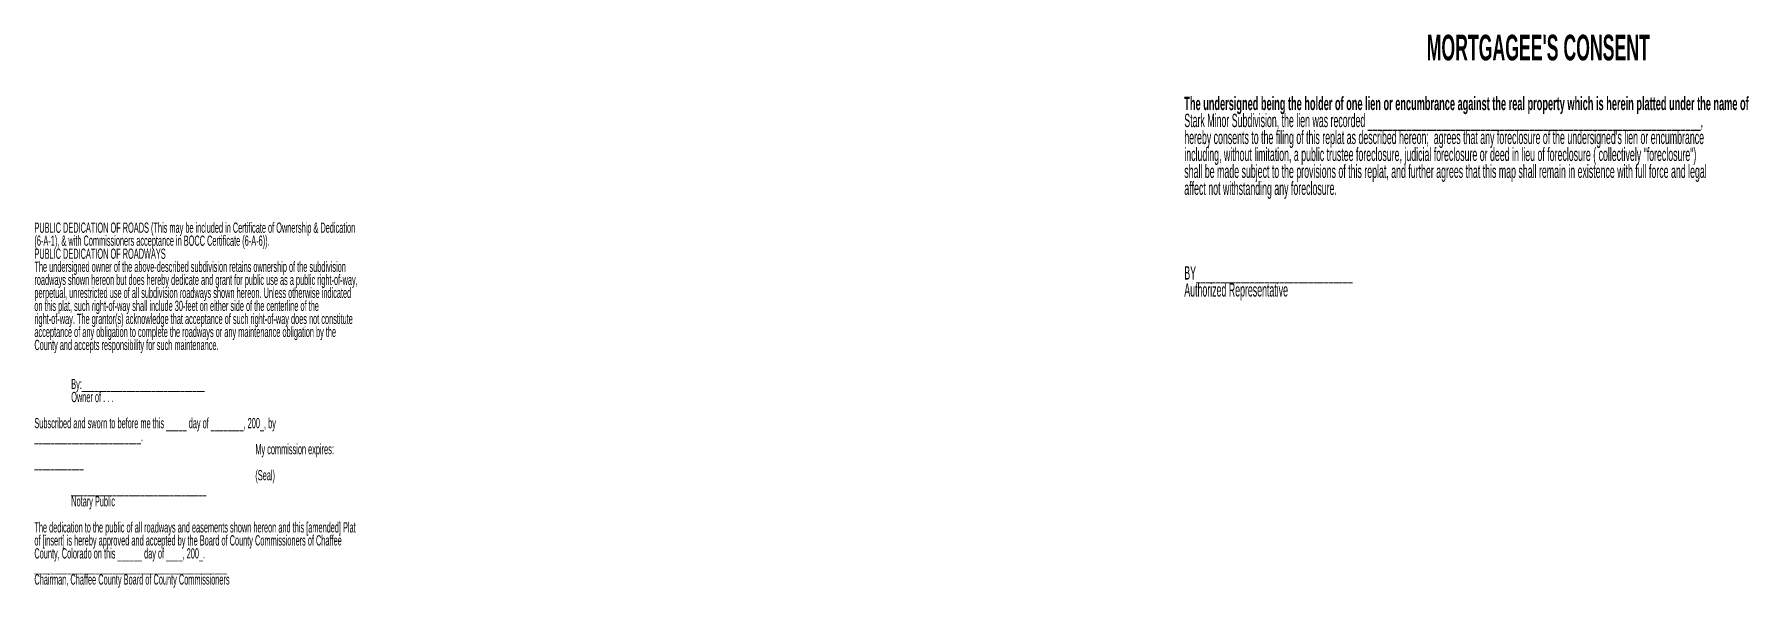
# Model space of a CAD drawing. Extents: x 2835785 to 2851632, y 1243954 to 1251877.
# Drawn here: x 2845801.5 to 2846255.7, y 1246261.6 to 1246408 of the extents above; entities that cross this region are included whole.
import ezdxf

# ---------------------------------------------------------------- set-up
doc = ezdxf.new("R2010")
doc.units = 0
doc.header["$MEASUREMENT"] = 0
doc.layers.add('Layout', color=5, linetype='Continuous', true_color=0x0000ff)
doc.layers.add('Misc_', color=7, linetype='Continuous', true_color=0x808000)
doc.styles.add('Arial31', font='arialbd.ttf', dxfattribs={"width": 0.383768, "height": 8.625})
doc.styles.add('Arial32', font='arialbd.ttf', dxfattribs={"width": 0.383872, "height": 4.485})

msp = doc.modelspace()

# ---------------------------------------------------------------- texts
at = {"layer": 'Layout'}
for s, height, style, width, p in [("MORTGAGEE'S CONSENT", 6.79, 'Arial31', 0.493735, (2846170.41, 1246401.12)), ('The undersigned being the holder of one lien or encumbrance against the real property which is herein platted under the name of ', 3.53, 'Arial32', 0.493975, (2846106.19, 1246387.95))]:
    msp.add_text(s, height=height, dxfattribs=dict(at, style=style, width=width)).set_placement(p)
at = {"layer": 'Layout', "width": 0.493975}
for s, p in [('Stark Minor Subdivision, the lien was recorded ____________________________________________________________________, ', (2846106.19, 1246383.46)), ("hereby consents to the filing of this replat as described hereon;  agrees that any foreclosure of the undersigned's lien or encumbrance ", (2846106.19, 1246378.98)), ('including, without limitation, a public trustee foreclosure, judicial foreclosure or deed in lieu of foreclosure ( collectively "foreclosure") ', (2846106.19, 1246374.49)), ('shall be made subject to the provisions of this replat, and further agrees that this map shall remain in existence with full force and legal ', (2846106.19, 1246370.01)), ('affect not withstanding any foreclosure.', (2846106.19, 1246365.52)), ('BY________________________________', (2846106.19, 1246343.1)), ('Authorized Representative', (2846106.19, 1246338.61))]:
    msp.add_text(s, height=3.53, dxfattribs=at).set_placement(p)
at = {"layer": 'Misc_', "width": 0.494403}
for s, p in [('PUBLIC DEDICATION OF ROADS (This may be included in Certificate of Ownership & Dedication ', (2845801.5, 1246355.49)), ('(6-A-1), & with Commissioners acceptance in BOCC Certificate (6-A-6)).', (2845801.5, 1246352.05)), ('PUBLIC DEDICATION OF ROADWAYS', (2845801.5, 1246348.6)), ('The undersigned owner of the above-described subdivision retains ownership of the subdivision ', (2845801.5, 1246345.15)), ('roadways shown hereon but does hereby dedicate and grant for public use as a public right-of-way, ', (2845801.5, 1246341.7)), ('perpetual, unrestricted use of all subdivision roadways shown hereon. Unless otherwise indicated ', (2845801.5, 1246338.25)), ('on this plat, such right-of-way shall include 30-feet on either side of the centerline of the ', (2845801.5, 1246334.8)), ('acceptance of any obligation to complete the roadways or any maintenance obligation by the ', (2845801.5, 1246327.91)), ('right-of-way. The grantor(s) acknowledge that acceptance of such right-of-way does not constitute ', (2845801.5, 1246331.36)), ('County and accepts responsibility for such maintenance.', (2845801.5, 1246324.46)), ('                  By:______________________________', (2845801.5, 1246314.11)), ('                  Owner of . . . ', (2845801.5, 1246310.67)), ('Subscribed and sworn to before me this _____ day of ________, 200_, by ', (2845801.5, 1246303.77)), ('__________________________. ', (2845801.5, 1246300.32)), ('                                                                                                            My commission expires: ', (2845801.5, 1246296.87)), ('____________', (2845801.5, 1246293.42)), ('                                                                                                            (Seal)', (2845801.5, 1246289.98)), ('                  _________________________________', (2845801.5, 1246286.53)), ('                  Notary Public', (2845801.5, 1246283.08)), ('The dedication to the public of all roadways and easements shown hereon and this [amended] Plat ', (2845801.5, 1246276.18)), ('of [insert] is hereby approved and accepted by the Board of County Commissioners of Chaffee ', (2845801.5, 1246272.73)), ('County, Colorado on this ______ day of ____, 200_.', (2845801.5, 1246269.29)), ('_______________________________________________', (2845801.5, 1246265.84)), ('Chairman, Chaffee County Board of County Commissioners', (2845801.5, 1246262.39))]:
    msp.add_text(s, height=2.715, dxfattribs=at).set_placement(p)

doc.saveas('drawing.dxf')
